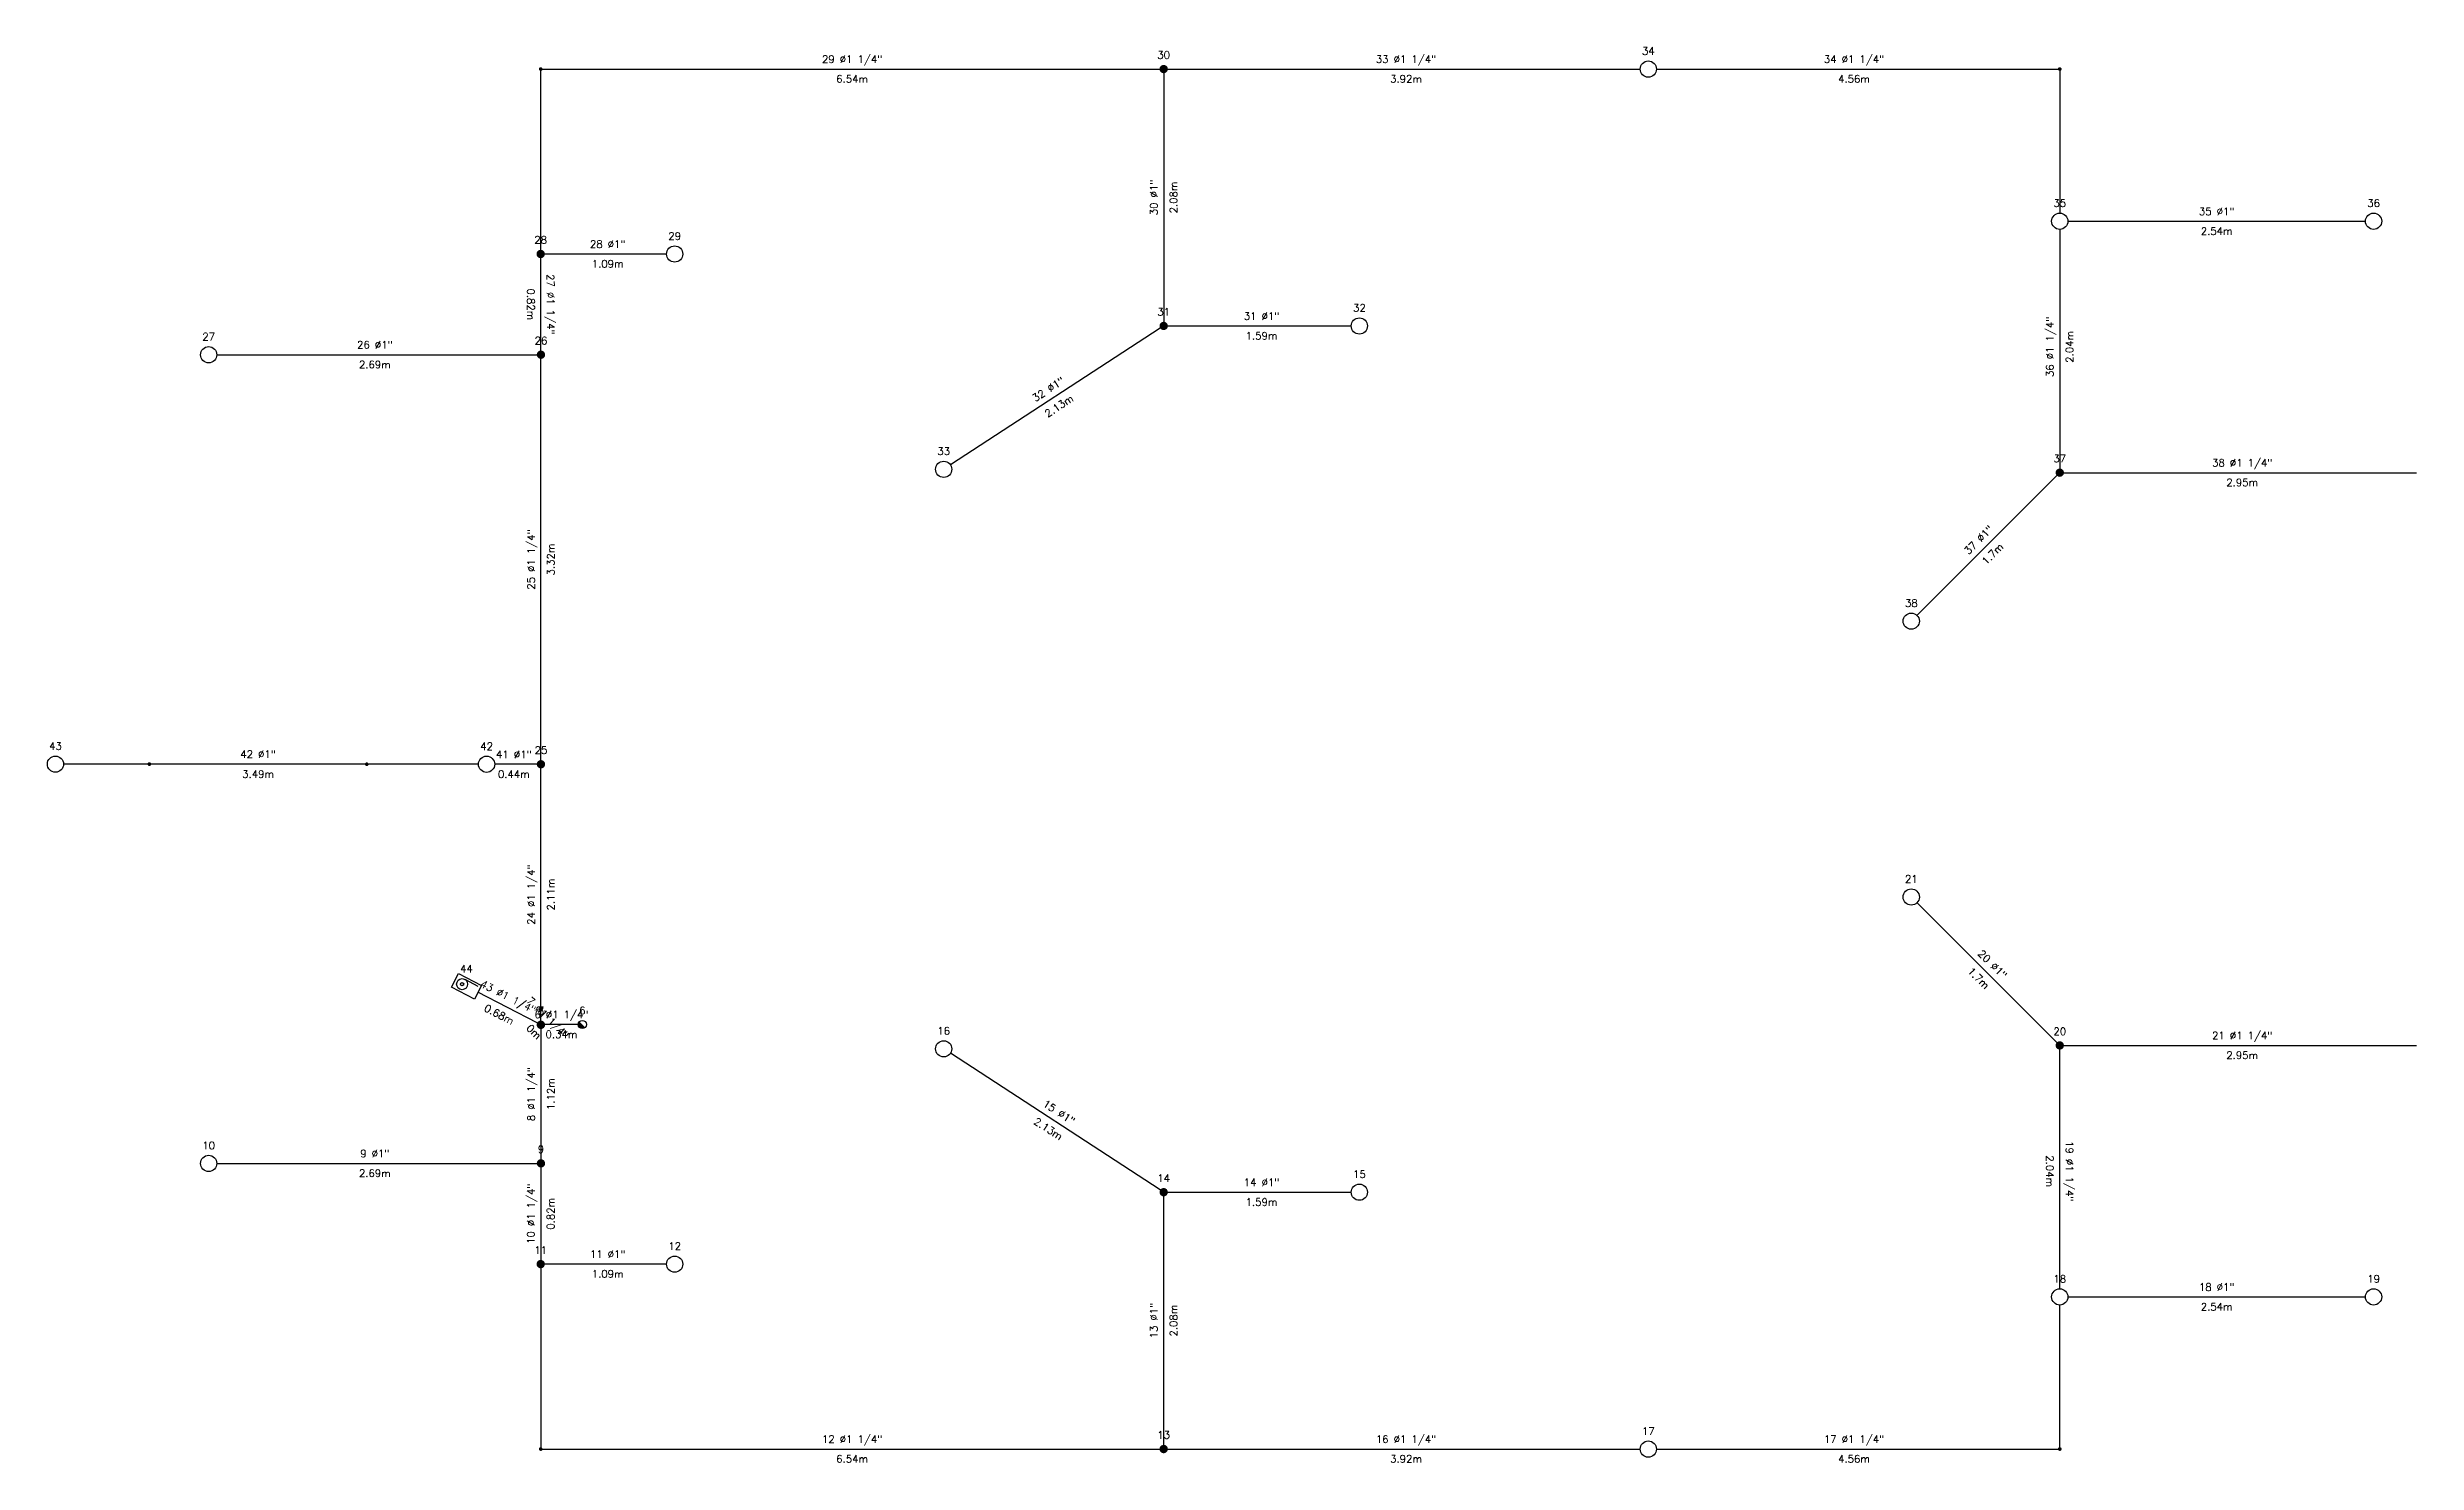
# Model space of a CAD drawing. Header units: metres. Extents: x -63.6 to 24.5, y -61.1 to 26.1.
# Drawn here: x -42.98 to -23.33, y -44.25 to -32.51 of the extents above; entities that cross this region are included whole.
import ezdxf
from ezdxf.enums import TextEntityAlignment as Align

# ---------------------------------------------------------------- set-up
doc = ezdxf.new("R2010")
doc.units = ezdxf.units.M
doc.header["$LTSCALE"] = 12.7
doc.layers.get('0').update_dxf_attribs({"linetype": 'CONTINUOUS'})
for name, color, linetype in [('TEXTO_NUDOS', 7, 'CONTINUOUS'), ('TEXTO_RAMAS', 7, 'CONTINUOUS'), ('UNIFILAR', 7, 'CONTINUOUS')]:
    doc.layers.add(name, color=color, linetype=linetype)
doc.styles.add('ROMANS', font='Romans', dxfattribs={"height": 0.0635})

msp = doc.modelspace()

# ---------------------------------------------------------------- texts
at = {"layer": 'TEXTO_NUDOS', "color": 94, "linetype": 'Continuous', "style": 'ROMANS'}
for s, p in [('30', (-33.721, -32.6, 2.562)), ('34', (-29.7, -32.567, 2.562)), ('35', (-26.286, -33.83, 2.562)), ('36', (-23.682, -33.83, 2.562)), ('28', (-38.89, -34.135, 2.562)), ('29', (-37.778, -34.103, 2.562)), ('31', (-33.721, -34.732, 2.562)), ('32', (-32.097, -34.699, 2.562)), ('27', (-41.645, -34.938, 2.562)), ('26', (-38.888, -34.971, 2.562)), ('33', (-35.546, -35.889, 2.562)), ('37', (-26.286, -35.95, 2.562)), ('38', (-27.518, -37.149, 2.562)), ('43', (-42.916, -38.336, 1.414)), ('42', (-39.339, -38.338, 2.562)), ('25', (-38.888, -38.37, 2.562)), ('21', (-27.518, -39.439, 2.562)), ('44', (-39.506, -40.184, 1.537)), ('7', (-38.889, -40.532, 1.537)), ('8', (-38.888, -40.533, 2.562)), ('6', (-38.544, -40.531)), ('16', (-35.546, -40.7, 2.562)), ('20', (-26.286, -40.704, 2.562)), ('10', (-41.645, -41.651, 2.562)), ('9', (-38.888, -41.683, 2.562)), ('14', (-33.721, -41.922, 2.562)), ('15', (-32.097, -41.89, 2.562)), ('11', (-38.89, -42.519, 2.562)), ('12', (-37.778, -42.486, 2.562)), ('18', (-26.286, -42.759, 2.562)), ('19', (-23.682, -42.759, 2.562)), ('13', (-33.721, -44.054, 2.562)), ('17', (-29.7, -44.022, 2.562))]:
    msp.add_text(s, height=0.0615, dxfattribs=at).set_placement(p, align=Align.CENTER)
at = {"layer": 'TEXTO_RAMAS', "color": 94, "linetype": 'Continuous', "style": 'ROMANS'}
for s, p in [('29 Ø1 1/4"', (-36.306, -32.635, 2.562)), ('33 Ø1 1/4"', (-31.71, -32.635, 2.562)), ('34 Ø1 1/4"', (-27.993, -32.635, 2.562)), ('35 Ø1"', (-24.984, -33.898, 2.562)), ('28 Ø1"', (-38.334, -34.17, 2.562)), ('31 Ø1"', (-32.909, -34.767, 2.562)), ('38 Ø1 1/4"', (-24.772, -35.985, 2.562)), ('41 Ø1"', (-39.113, -38.405, 2.562)), ('6 Ø1 1/4"', (-38.718, -40.565)), ('21 Ø1 1/4"', (-24.772, -40.739, 2.562)), ('14 Ø1"', (-32.909, -41.957, 2.562)), ('11 Ø1"', (-38.334, -42.554, 2.562)), ('18 Ø1"', (-24.984, -42.826, 2.562)), ('12 Ø1 1/4"', (-36.306, -44.089, 2.562)), ('16 Ø1 1/4"', (-31.71, -44.089, 2.562)), ('17 Ø1 1/4"', (-27.993, -44.089, 2.562))]:
    msp.add_text(s, height=0.0615, dxfattribs=at).set_placement(p, align=Align.CENTER)
for s, p in [('6.54m', (-36.306, -32.737, 2.562)), ('3.92m', (-31.71, -32.737, 2.562)), ('4.56m', (-27.993, -32.737, 2.562)), ('2.54m', (-24.984, -34, 2.562)), ('1.09m', (-38.334, -34.272, 2.562)), ('1.59m', (-32.909, -34.869, 2.562)), ('2.95m', (-24.772, -36.087, 2.562)), ('0.44m', (-39.113, -38.508, 2.562)), ('0.34m', (-38.718, -40.667)), ('2.95m', (-24.772, -40.841, 2.562)), ('1.59m', (-32.909, -42.059, 2.562)), ('1.09m', (-38.334, -42.656, 2.562)), ('2.54m', (-24.984, -42.928, 2.562)), ('6.54m', (-36.306, -44.191, 2.562)), ('3.92m', (-31.71, -44.191, 2.562)), ('4.56m', (-27.993, -44.191, 2.562))]:
    msp.add_text(s, height=0.0615, dxfattribs=at).set_placement(p, align=Align.TOP_CENTER)
for s, rotation, p in [('30 Ø1"', 90, (-33.773, -33.752, 2.562)), ('27 Ø1 1/4"', 270.1387, (-38.838, -34.639, 2.562)), ('36 Ø1 1/4"', 89.9948, (-26.337, -34.992, 2.562)), ('26 Ø1"', 0.0001, (-40.266, -35.005, 2.562)), ('32 Ø1"', 33.116, (-34.662, -35.37, 2.562)), ('25 Ø1 1/4"', 90, (-38.939, -36.757, 2.562)), ('37 Ø1"', 45, (-26.938, -36.616, 2.562)), ('42 Ø1"', 359.9575, (-41.235, -38.404, 1.988)), ('24 Ø1 1/4"', 90, (-38.939, -39.538, 2.562)), ('20 Ø1"', 315, (-26.866, -40.138, 2.562)), ('43 Ø1 1/4"', 332.7535, (-39.174, -40.414, 1.537)), ('7 Ø1 1/4"', 315.4193, (-38.852, -40.582, 2.05)), ('8 Ø1 1/4"', 90, (-38.939, -41.194, 2.562)), ('15 Ø1"', 326.884, (-34.606, -41.37, 2.562)), ('9 Ø1"', 359.9999, (-40.266, -41.718, 2.562)), ('19 Ø1 1/4"', 270.0052, (-26.235, -41.834, 2.562)), ('10 Ø1 1/4"', 89.8613, (-38.94, -42.187, 2.562)), ('13 Ø1"', 90, (-33.773, -43.074, 2.562))]:
    msp.add_text(s, height=0.0615, rotation=rotation, dxfattribs=at).set_placement(p, align=Align.CENTER)
for s, rotation, p in [('2.08m', 90, (-33.67, -33.752, 2.562)), ('0.82m', 270.1387, (-38.94, -34.639, 2.562)), ('2.04m', 89.9948, (-26.235, -34.992, 2.562)), ('2.69m', 0.0001, (-40.266, -35.108, 2.562)), ('2.13m', 33.116, (-34.606, -35.456, 2.562)), ('3.32m', 90, (-38.837, -36.757, 2.562)), ('1.7m', 45, (-26.866, -36.688, 2.562)), ('3.49m', 359.9575, (-41.235, -38.507, 1.988)), ('2.11m', 90, (-38.837, -39.538, 2.562)), ('1.7m', 315, (-26.938, -40.21, 2.562)), ('0.68m', 332.7535, (-39.221, -40.505, 1.537)), ('0m', 315.4193, (-38.924, -40.655, 2.05)), ('1.12m', 90, (-38.837, -41.194, 2.562)), ('2.13m', 326.884, (-34.662, -41.456, 2.562)), ('2.69m', 359.9999, (-40.266, -41.82, 2.562)), ('2.04m', 270.0052, (-26.337, -41.834, 2.562)), ('0.82m', 89.8613, (-38.838, -42.187, 2.562)), ('2.08m', 90, (-33.67, -43.074, 2.562))]:
    msp.add_text(s, height=0.0615, rotation=rotation, dxfattribs=at).set_placement(p, align=Align.TOP_CENTER)

# ---------------------------------------------------------------- blocks, each defined once
blk = doc.blocks.new('CONEXION_PLANTAS_IPCI')
at = {"color": 0, "linetype": 'Continuous'}
blk.add_circle((-0.004736, -0.005671), 1.5, dxfattribs=at)
for points in [[(-1.499779, 0.11617), (-1.504474, -0.033694), (0.363297, -1.459821), (0.216286, -1.489298)], [(-1.480147, 0.264817), (-1.499779, 0.11617), (0.506632, -1.415814), (0.363297, -1.459821)], [(-1.445772, 0.410761), (-1.480147, 0.264817), (0.644856, -1.357718), (0.506632, -1.415814)], [(-1.396999, 0.552544), (-1.445772, 0.410761), (0.77659, -1.286112), (0.644856, -1.357718)], [(-1.334315, 0.688749), (-1.396999, 0.552544), (0.900518, -1.201713), (0.77659, -1.286112)], [(-1.258346, 0.818016), (-1.334315, 0.688749), (1.0154, -1.105363), (0.900518, -1.201713)], [(-1.169852, 0.939054), (-1.258346, 0.818016), (1.047775, -1.074419), (1.0154, -1.105363)], [(-1.069716, 1.050651), (-1.169852, 0.939054), (-0.004736, -0.005671), (1.047775, -1.074419)], [(-1.504474, -0.033694), (-1.494184, -0.183278), (0.216286, -1.489298), (0.067066, -1.503952)], [(-1.494184, -0.183278), (-1.469012, -0.331087), (0.067066, -1.503952), (-0.082871, -1.503635)], [(-1.469012, -0.331087), (-1.429209, -0.475645), (-0.082871, -1.503635), (-0.232027, -1.488351)], [(-1.429209, -0.475645), (-1.375174, -0.615507), (-0.232027, -1.488351), (-0.378913, -1.458252)], [(-1.375174, -0.615507), (-1.307445, -0.749276), (-0.378913, -1.458252), (-0.52206, -1.41364)], [(-1.307445, -0.749276), (-1.226701, -0.875615), (-0.52206, -1.41364), (-0.660037, -1.35496)], [(-1.226701, -0.875615), (-1.133746, -0.993262), (-0.660037, -1.35496), (-0.791468, -1.282798)], [(-1.133746, -0.993262), (-1.029511, -1.101041), (-0.791468, -1.282798), (-0.915037, -1.197876)]]:
    blk.add_solid(points, dxfattribs=at)
blk = doc.blocks.new('BOCA_INCENDIOS_IPCI')
at = {"color": 0, "linetype": 'Continuous'}
for p, q in [((-2, 1.2), (2, 1.2)), ((-2, -1.2), (-2, 1.2)), ((-0.75, 0.85), (1.535532, 0.85)), ((2, 1.2), (2, -1.2)), ((2, -1.2), (-2, -1.2))]:
    blk.add_line(p, q, dxfattribs=at)
for radius in [0.85, 0.25]:
    blk.add_circle((-0.75, 0), radius, dxfattribs=at)
blk = doc.blocks.new('NUDO_PASO_IPCI')
at = {"color": 0, "linetype": 'Continuous'}
for points in [[(-0.742494, 0.10584), (-0.749351, 0.031185), (-0.748721, -0.043781), (-0.749351, 0.031185)], [(-0.728219, 0.179437), (-0.742494, 0.10584), (-0.74061, -0.118309), (-0.748721, -0.043781)], [(-0.706667, 0.251241), (-0.728219, 0.179437), (-0.725099, -0.191656), (-0.74061, -0.118309)], [(-0.678054, 0.320535), (-0.706667, 0.251241), (-0.702343, -0.263087), (-0.725099, -0.191656)], [(-0.642667, 0.386626), (-0.678054, 0.320535), (-0.672569, -0.33189), (-0.702343, -0.263087)], [(-0.600858, 0.448854), (-0.642667, 0.386626), (-0.636075, -0.397377), (-0.672569, -0.33189)], [(-0.553045, 0.506597), (-0.600858, 0.448854), (-0.593226, -0.458893), (-0.636075, -0.397377)], [(-0.499707, 0.559279), (-0.553045, 0.506597), (-0.544449, -0.515825), (-0.593226, -0.458893)], [(-0.441376, 0.606372), (-0.499707, 0.559279), (-0.490233, -0.567602), (-0.544449, -0.515825)], [(-0.378635, 0.647407), (-0.441376, 0.606372), (-0.431118, -0.613708), (-0.490233, -0.567602)], [(-0.31211, 0.681973), (-0.378635, 0.647407), (-0.367696, -0.653682), (-0.431118, -0.613708)], [(-0.242467, 0.709725), (-0.31211, 0.681973), (-0.300599, -0.687124), (-0.367696, -0.653682)], [(-0.170402, 0.730386), (-0.242467, 0.709725), (-0.2305, -0.713702), (-0.300599, -0.687124)], [(-0.096633, 0.743749), (-0.170402, 0.730386), (-0.158097, -0.733148), (-0.2305, -0.713702)], [(-0.0219, 0.74968), (-0.096633, 0.743749), (-0.084114, -0.745268), (-0.158097, -0.733148)], [(0.053053, 0.748121), (-0.0219, 0.74968), (-0.009291, -0.749942), (-0.084114, -0.745268)], [(0.127475, 0.739087), (0.053053, 0.748121), (0.065624, -0.747123), (-0.009291, -0.749942)], [(0.200624, 0.722669), (0.127475, 0.739087), (0.139884, -0.736839), (0.065624, -0.747123)], [(0.271768, 0.699029), (0.200624, 0.722669), (0.212747, -0.719193), (0.139884, -0.736839)], [(0.340197, 0.668406), (0.271768, 0.699029), (0.283483, -0.694361), (0.212747, -0.719193)], [(0.405227, 0.631103), (0.340197, 0.668406), (0.351388, -0.662591), (0.283483, -0.694361)], [(0.466207, 0.587495), (0.405227, 0.631103), (0.415781, -0.624201), (0.351388, -0.662591)], [(0.52253, 0.538017), (0.466207, 0.587495), (0.47602, -0.579573), (0.415781, -0.624201)], [(0.573632, 0.483163), (0.52253, 0.538017), (0.531502, -0.529155), (0.47602, -0.579573)], [(0.619002, 0.423482), (0.573632, 0.483163), (0.581674, -0.47345), (0.531502, -0.529155)], [(0.658187, 0.359569), (0.619002, 0.423482), (0.626035, -0.413014), (0.581674, -0.47345)], [(0.690796, 0.292064), (0.658187, 0.359569), (0.66414, -0.348452), (0.626035, -0.413014)], [(0.716502, 0.22164), (0.690796, 0.292064), (0.695609, -0.280407), (0.66414, -0.348452)], [(0.73505, 0.149002), (0.716502, 0.22164), (0.720128, -0.209562), (0.695609, -0.280407)], [(0.746253, 0.074875), (0.73505, 0.149002), (0.737451, -0.136622), (0.720128, -0.209562)], [(0.75, 0), (0.746253, 0.074875), (0.747407, -0.062317), (0.737451, -0.136622)]]:
    blk.add_solid(points, dxfattribs=at)
blk = doc.blocks.new('ROCIADOR_AUTOMATICO_IPCI')
at = {"color": 0, "linetype": 'Continuous'}
blk.add_circle((-0.004736, -0.005671), 1.5, dxfattribs=at)
blk = doc.blocks.new('NUDO_DERIVACION_IPCI')
at = {"color": 0, "linetype": 'Continuous'}
for points in [[(-0.742494, 0.10584), (-0.749351, 0.031185), (-0.748721, -0.043781), (-0.749351, 0.031185)], [(-0.728219, 0.179437), (-0.742494, 0.10584), (-0.74061, -0.118309), (-0.748721, -0.043781)], [(-0.706667, 0.251241), (-0.728219, 0.179437), (-0.725099, -0.191656), (-0.74061, -0.118309)], [(-0.678054, 0.320535), (-0.706667, 0.251241), (-0.702343, -0.263087), (-0.725099, -0.191656)], [(-0.642667, 0.386626), (-0.678054, 0.320535), (-0.672569, -0.33189), (-0.702343, -0.263087)], [(-0.600858, 0.448854), (-0.642667, 0.386626), (-0.636075, -0.397377), (-0.672569, -0.33189)], [(-0.553045, 0.506597), (-0.600858, 0.448854), (-0.593226, -0.458893), (-0.636075, -0.397377)], [(-0.499707, 0.559279), (-0.553045, 0.506597), (-0.544449, -0.515825), (-0.593226, -0.458893)], [(-0.441376, 0.606372), (-0.499707, 0.559279), (-0.490233, -0.567602), (-0.544449, -0.515825)], [(-0.378635, 0.647407), (-0.441376, 0.606372), (-0.431118, -0.613708), (-0.490233, -0.567602)], [(-0.31211, 0.681973), (-0.378635, 0.647407), (-0.367696, -0.653682), (-0.431118, -0.613708)], [(-0.242467, 0.709725), (-0.31211, 0.681973), (-0.300599, -0.687124), (-0.367696, -0.653682)], [(-0.170402, 0.730386), (-0.242467, 0.709725), (-0.2305, -0.713702), (-0.300599, -0.687124)], [(-0.096633, 0.743749), (-0.170402, 0.730386), (-0.158097, -0.733148), (-0.2305, -0.713702)], [(-0.0219, 0.74968), (-0.096633, 0.743749), (-0.084114, -0.745268), (-0.158097, -0.733148)], [(0.053053, 0.748121), (-0.0219, 0.74968), (-0.009291, -0.749942), (-0.084114, -0.745268)], [(0.127475, 0.739087), (0.053053, 0.748121), (0.065624, -0.747123), (-0.009291, -0.749942)], [(0.200624, 0.722669), (0.127475, 0.739087), (0.139884, -0.736839), (0.065624, -0.747123)], [(0.271768, 0.699029), (0.200624, 0.722669), (0.212747, -0.719193), (0.139884, -0.736839)], [(0.340197, 0.668406), (0.271768, 0.699029), (0.283483, -0.694361), (0.212747, -0.719193)], [(0.405227, 0.631103), (0.340197, 0.668406), (0.351388, -0.662591), (0.283483, -0.694361)], [(0.466207, 0.587495), (0.405227, 0.631103), (0.415781, -0.624201), (0.351388, -0.662591)], [(0.52253, 0.538017), (0.466207, 0.587495), (0.47602, -0.579573), (0.415781, -0.624201)], [(0.573632, 0.483163), (0.52253, 0.538017), (0.531502, -0.529155), (0.47602, -0.579573)], [(0.619002, 0.423482), (0.573632, 0.483163), (0.581674, -0.47345), (0.531502, -0.529155)], [(0.658187, 0.359569), (0.619002, 0.423482), (0.626035, -0.413014), (0.581674, -0.47345)], [(0.690796, 0.292064), (0.658187, 0.359569), (0.66414, -0.348452), (0.626035, -0.413014)], [(0.716502, 0.22164), (0.690796, 0.292064), (0.695609, -0.280407), (0.66414, -0.348452)], [(0.73505, 0.149002), (0.716502, 0.22164), (0.720128, -0.209562), (0.695609, -0.280407)], [(0.746253, 0.074875), (0.73505, 0.149002), (0.737451, -0.136622), (0.720128, -0.209562)], [(0.75, 0), (0.746253, 0.074875), (0.747407, -0.062317), (0.737451, -0.136622)]]:
    blk.add_solid(points, dxfattribs=at)

# ---------------------------------------------------------------- linework, layer by layer
at = {"layer": 'UNIFILAR', "color": 94, "linetype": 'Continuous'}
for p, q in [((-38.89, -34.186, 2.562), (-38.89, -32.701, 2.562)), ((-38.874, -32.686, 2.562), (-33.756, -32.686, 2.562)), ((-33.721, -32.72, 2.562), (-33.721, -34.783, 2.562)), ((-33.687, -32.686, 2.562), (-29.767, -32.686, 2.562)), ((-29.632, -32.686, 2.562), (-26.301, -32.686, 2.562)), ((-26.286, -32.701, 2.562), (-26.286, -33.882, 2.562)), ((-26.218, -33.949, 2.562), (-23.75, -33.949, 2.562)), ((-26.286, -34.016, 2.562), (-26.286, -36.001, 2.562)), ((-38.888, -35.022, 2.562), (-38.89, -34.256, 2.562)), ((-37.845, -34.221, 2.562), (-38.855, -34.221, 2.562)), ((-33.75, -34.837, 2.562), (-35.489, -35.971, 2.562)), ((-33.687, -34.818, 2.562), (-32.164, -34.818, 2.562)), ((-41.577, -35.057, 2.562), (-38.922, -35.057, 2.562)), ((-38.888, -38.422, 2.562), (-38.888, -35.091, 2.562)), ((-26.31, -36.06, 2.562), (-27.47, -37.22, 2.562)), ((-26.251, -36.036, 2.562), (-23.325, -36.036, 2.562)), ((-42.152, -38.455, 1.414), (-42.848, -38.455, 1.414)), ((-40.348, -38.456, 2.562), (-42.121, -38.455, 1.414)), ((-39.406, -38.456, 2.562), (-40.317, -38.456, 2.562)), ((-38.922, -38.456, 2.562), (-39.271, -38.456, 2.562)), ((-38.888, -40.584, 2.562), (-38.888, -38.491, 2.562)), ((-26.31, -40.766, 2.562), (-27.47, -39.606, 2.562)), ((-38.919, -40.602, 1.537), (-39.411, -40.349, 1.537)), ((-38.892, -40.616), (-38.889, -40.618, 1.537)), ((-38.889, -40.618, 1.537), (-38.888, -40.619, 2.562)), ((-38.888, -40.654, 2.562), (-38.888, -41.735, 2.562)), ((-38.578, -40.616), (-38.876, -40.616)), ((-33.75, -41.989, 2.562), (-35.489, -40.855, 2.562)), ((-26.286, -42.81, 2.562), (-26.286, -40.825, 2.562)), ((-26.251, -40.79, 2.562), (-23.325, -40.79, 2.562)), ((-41.577, -41.769, 2.562), (-38.922, -41.769, 2.562)), ((-38.888, -41.804, 2.562), (-38.89, -42.57, 2.562)), ((-33.721, -44.105, 2.562), (-33.721, -42.043, 2.562)), ((-33.687, -42.008, 2.562), (-32.164, -42.008, 2.562)), ((-38.89, -42.639, 2.562), (-38.89, -44.125, 2.562)), ((-37.845, -42.605, 2.562), (-38.855, -42.605, 2.562)), ((-26.286, -44.125, 2.562), (-26.286, -42.944, 2.562)), ((-26.218, -42.877, 2.562), (-23.75, -42.877, 2.562)), ((-38.874, -44.14, 2.562), (-33.756, -44.14, 2.562)), ((-33.687, -44.14, 2.562), (-29.767, -44.14, 2.562)), ((-29.632, -44.14, 2.562), (-26.301, -44.14, 2.562))]:
    msp.add_line(p, q, dxfattribs=at)

# ---------------------------------------------------------------- block references
at = {"layer": 'UNIFILAR', "color": 94, "linetype": 'Continuous', "zscale": 1.024943720238734}
for name, p, xscale, yscale in [('ROCIADOR_AUTOMATICO_IPCI', (-29.7, -32.686, 2.562), 0.0448412877604446, 0.0448412877604446), ('NUDO_PASO_IPCI', (-38.89, -32.686, 2.562), 0.02049887440477468, 0.02049887440477468), ('NUDO_DERIVACION_IPCI', (-33.721, -32.686, 2.562), 0.04612246741074302, 0.04612246741074302), ('NUDO_PASO_IPCI', (-26.286, -32.686, 2.562), 0.02049887440477468, 0.02049887440477468), ('ROCIADOR_AUTOMATICO_IPCI', (-26.286, -33.949, 2.562), 0.0448412877604446, 0.0448412877604446), ('ROCIADOR_AUTOMATICO_IPCI', (-23.682, -33.949, 2.562), 0.0448412877604446, 0.0448412877604446), ('NUDO_DERIVACION_IPCI', (-38.89, -34.221, 2.562), 0.04612246741074302, 0.04612246741074302), ('ROCIADOR_AUTOMATICO_IPCI', (-37.778, -34.221, 2.562), 0.0448412877604446, 0.0448412877604446), ('NUDO_DERIVACION_IPCI', (-33.721, -34.818, 2.562), 0.04612246741074302, 0.04612246741074302), ('ROCIADOR_AUTOMATICO_IPCI', (-32.097, -34.818, 2.562), 0.0448412877604446, 0.0448412877604446), ('ROCIADOR_AUTOMATICO_IPCI', (-41.645, -35.057, 2.562), 0.0448412877604446, 0.0448412877604446), ('NUDO_DERIVACION_IPCI', (-38.888, -35.057, 2.562), 0.04612246741074302, 0.04612246741074302), ('ROCIADOR_AUTOMATICO_IPCI', (-35.546, -36.008, 2.562), 0.0448412877604446, 0.0448412877604446), ('NUDO_DERIVACION_IPCI', (-26.286, -36.036, 2.562), 0.04612246741074302, 0.04612246741074302), ('ROCIADOR_AUTOMATICO_IPCI', (-27.518, -37.268, 2.562), 0.0448412877604446, 0.0448412877604446), ('ROCIADOR_AUTOMATICO_IPCI', (-42.916, -38.455, 1.414), 0.0448412877604446, 0.0448412877604446), ('NUDO_PASO_IPCI', (-42.137, -38.455, 1.414), 0.02049887440477468, 0.02049887440477468), ('NUDO_PASO_IPCI', (-40.333, -38.456, 2.562), 0.02049887440477468, 0.02049887440477468), ('ROCIADOR_AUTOMATICO_IPCI', (-39.339, -38.456, 2.562), 0.0448412877604446, 0.0448412877604446), ('NUDO_DERIVACION_IPCI', (-38.888, -38.456, 2.562), 0.04612246741074302, 0.04612246741074302), ('ROCIADOR_AUTOMATICO_IPCI', (-27.518, -39.558, 2.562), 0.0448412877604446, 0.0448412877604446), ('NUDO_DERIVACION_IPCI', (-38.889, -40.618, 1.537), 0.04612246741074302, 0.04612246741074302), ('NUDO_DERIVACION_IPCI', (-38.888, -40.619, 2.562), 0.04612246741074302, 0.04612246741074302), ('NUDO_PASO_IPCI', (-38.892, -40.616), 0.02049887440477468, 0.02049887440477468), ('CONEXION_PLANTAS_IPCI', (-38.544, -40.616), 0.02254876184525214, 0.02254876184525214), ('ROCIADOR_AUTOMATICO_IPCI', (-35.546, -40.818, 2.562), 0.0448412877604446, 0.0448412877604446), ('NUDO_DERIVACION_IPCI', (-26.286, -40.79, 2.562), 0.04612246741074302, 0.04612246741074302), ('ROCIADOR_AUTOMATICO_IPCI', (-41.645, -41.769, 2.562), 0.0448412877604446, 0.0448412877604446), ('NUDO_DERIVACION_IPCI', (-38.888, -41.769, 2.562), 0.04612246741074302, 0.04612246741074302), ('NUDO_DERIVACION_IPCI', (-33.721, -42.008, 2.562), 0.04612246741074302, 0.04612246741074302), ('ROCIADOR_AUTOMATICO_IPCI', (-32.097, -42.008, 2.562), 0.0448412877604446, 0.0448412877604446), ('NUDO_DERIVACION_IPCI', (-38.89, -42.605, 2.562), 0.04612246741074302, 0.04612246741074302), ('ROCIADOR_AUTOMATICO_IPCI', (-37.778, -42.605, 2.562), 0.0448412877604446, 0.0448412877604446), ('ROCIADOR_AUTOMATICO_IPCI', (-26.286, -42.877, 2.562), 0.0448412877604446, 0.0448412877604446), ('ROCIADOR_AUTOMATICO_IPCI', (-23.682, -42.877, 2.562), 0.0448412877604446, 0.0448412877604446), ('NUDO_PASO_IPCI', (-38.89, -44.14, 2.562), 0.02049887440477468, 0.02049887440477468), ('NUDO_DERIVACION_IPCI', (-33.721, -44.14, 2.562), 0.04612246741074302, 0.04612246741074302), ('ROCIADOR_AUTOMATICO_IPCI', (-29.7, -44.14, 2.562), 0.0448412877604446, 0.0448412877604446), ('NUDO_PASO_IPCI', (-26.286, -44.14, 2.562), 0.02049887440477468, 0.02049887440477468)]:
    msp.add_blockref(name, p, dxfattribs=dict(at, xscale=xscale, yscale=yscale))
at = {"layer": 'UNIFILAR', "color": 94, "linetype": 'Continuous', "xscale": 0.05380954531253351, "yscale": 0.05380954531253351, "zscale": 1.024943720238734, "rotation": 332.5}
msp.add_blockref('BOCA_INCENDIOS_IPCI', (-39.506, -40.3, 1.537), dxfattribs=at)

msp.set_redraw_order([(e.dxf.handle, doc.entitydb.next_handle()) for e in msp.query("TEXT MTEXT ATTDEF DIMENSION ARC_DIMENSION")])  # texts and dimensions are drawn at this point

doc.saveas('drawing.dxf')
